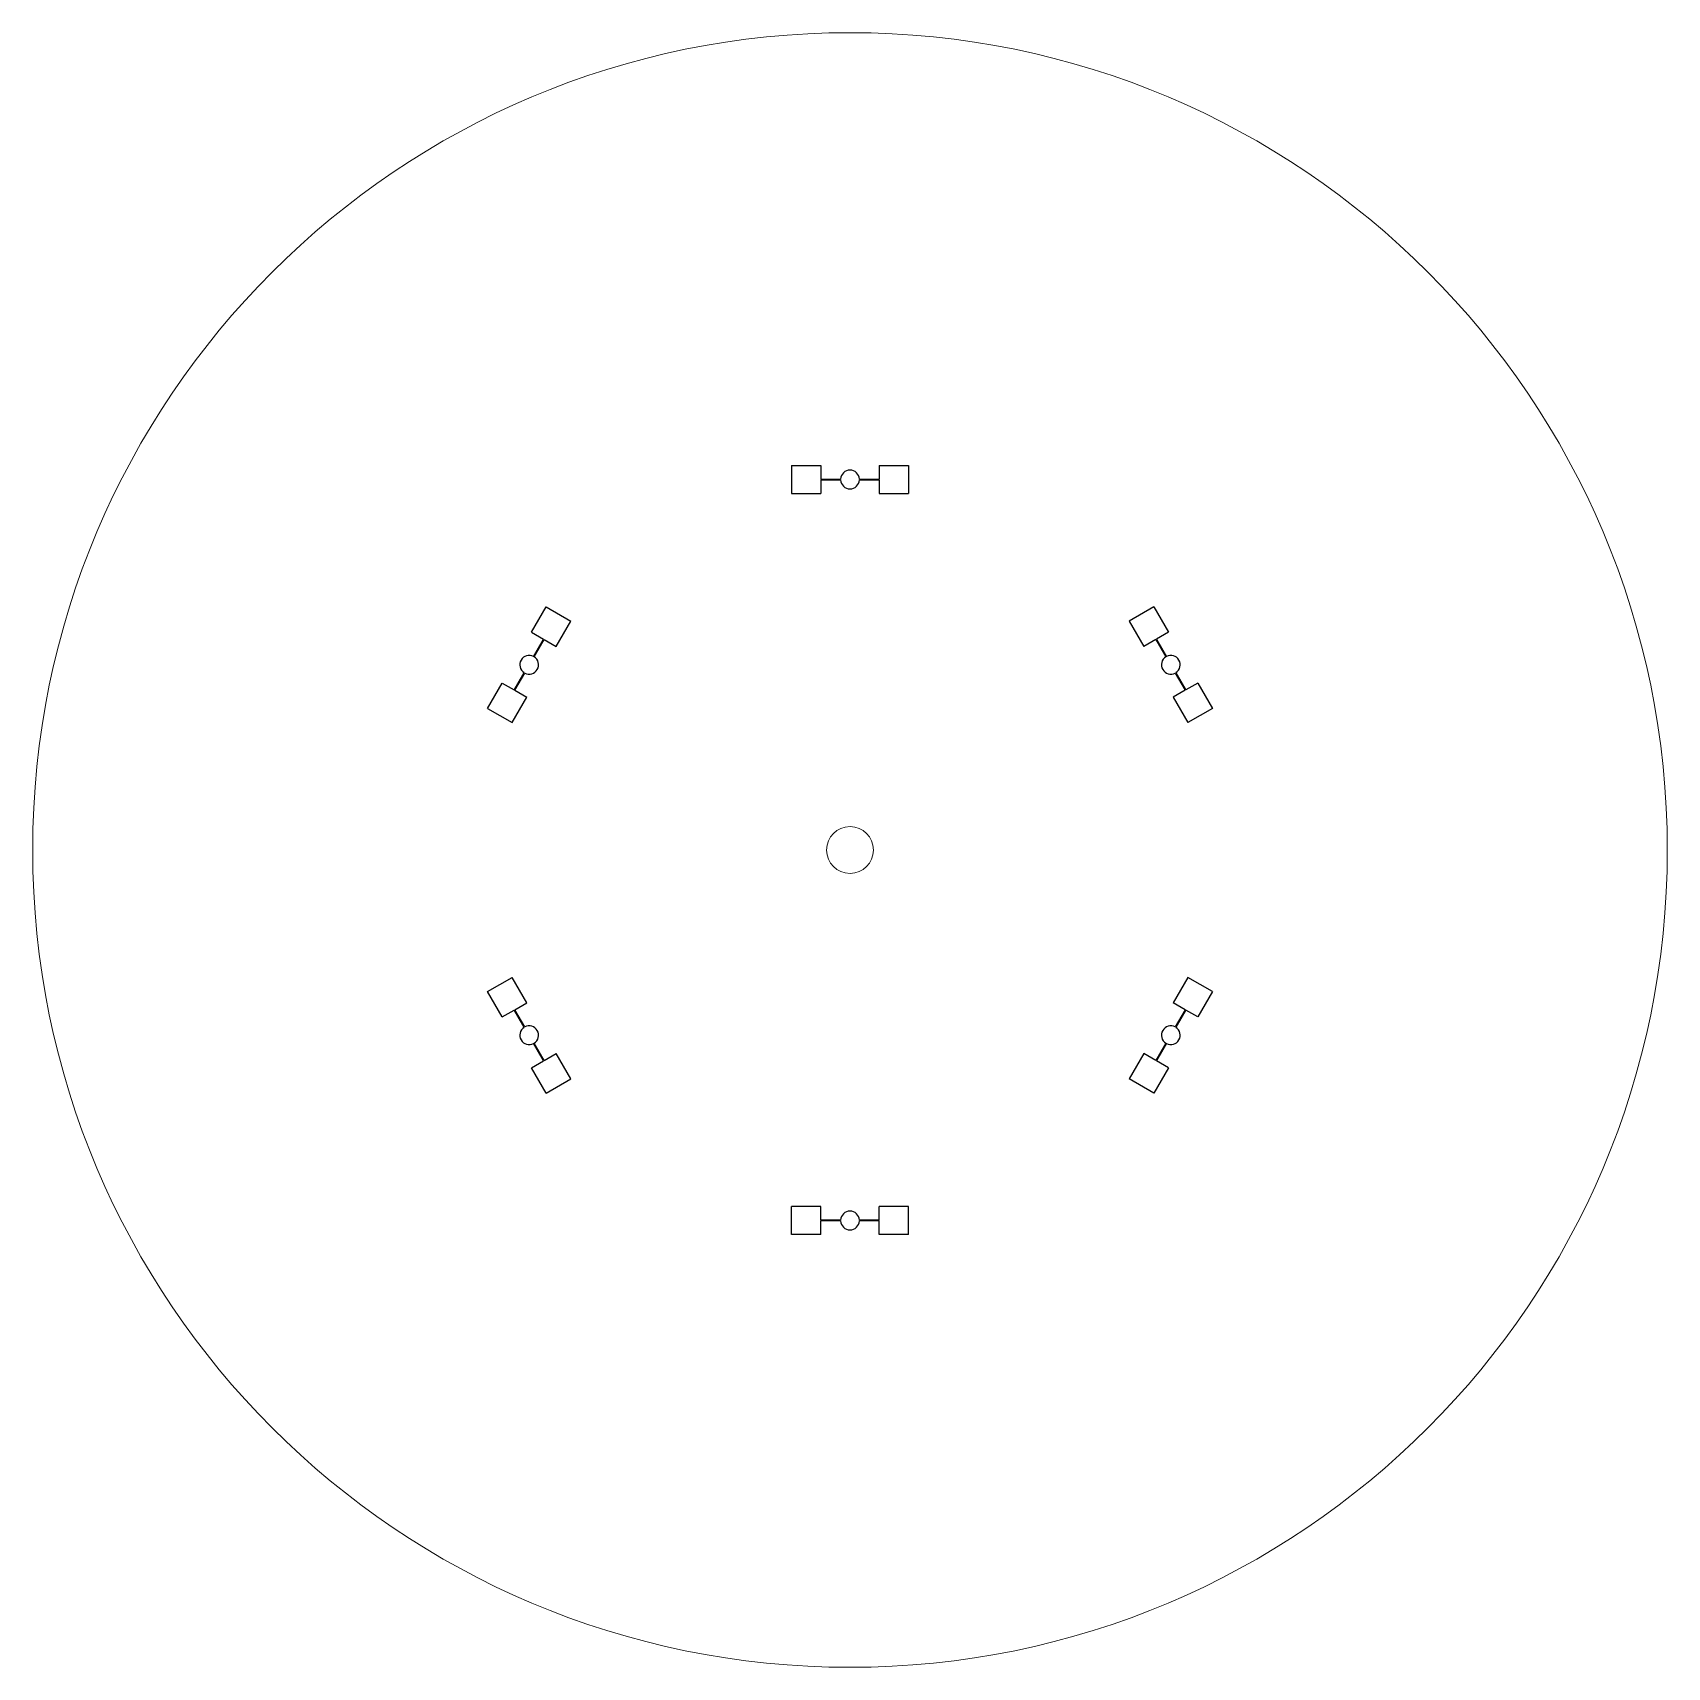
# Model space of a CAD drawing. Header units: millimetres. Extents: x -3 to 1890, y 0 to 300.
# Drawn here: x 1140.5 to 1419.5, y 10.5 to 289.5 of the extents above; entities that cross this region are included whole.
import ezdxf

# ---------------------------------------------------------------- set-up
doc = ezdxf.new("R2010")
doc.units = ezdxf.units.MM
doc.layers.get('0').update_dxf_attribs({"linetype": 'CONTINUOUS', "lineweight": 25, "true_color": 0x000000})
doc.layers.add('Top Flange', color=7, linetype='CONTINUOUS', lineweight=0, true_color=0x000000)

msp = doc.modelspace()

# ---------------------------------------------------------------- linework, layer by layer
for p, q in [((1270, 215.65), (1275, 215.65)), ((1270, 215.65), (1270, 210.82)), ((1275, 215.65), (1275, 213.3)), ((1285, 215.65), (1285, 213.3)), ((1285, 215.65), (1290, 215.65)), ((1290, 215.65), (1290, 210.82)), ((1275, 213.3), (1278.4, 213.3)), ((1275, 213.17), (1278.4, 213.17)), ((1275, 213.17), (1275, 210.82)), ((1281.6, 213.3), (1285, 213.3)), ((1281.6, 213.17), (1285, 213.17)), ((1285, 213.17), (1285, 210.82)), ((1270, 210.82), (1275, 210.82)), ((1285, 210.82), (1290, 210.82)), ((1225.64, 187.16), (1228.14, 191.49)), ((1228.14, 191.49), (1232.33, 189.07)), ((1331.86, 191.49), (1327.67, 189.07)), ((1331.86, 191.49), (1334.36, 187.16)), ((1225.64, 187.16), (1227.68, 185.98)), ((1229.83, 184.74), (1232.33, 189.07)), ((1327.67, 189.07), (1330.17, 184.74)), ((1334.36, 187.16), (1332.32, 185.98)), ((1225.98, 183.03), (1227.68, 185.98)), ((1226.09, 182.97), (1227.79, 185.92)), ((1227.79, 185.92), (1229.83, 184.74)), ((1332.21, 185.92), (1330.17, 184.74)), ((1332.21, 185.92), (1333.91, 182.97)), ((1332.32, 185.98), (1334.02, 183.03)), ((1222.68, 177.32), (1224.38, 180.27)), ((1222.79, 177.26), (1224.49, 180.2)), ((1335.51, 180.2), (1337.21, 177.26)), ((1335.62, 180.27), (1337.32, 177.32)), ((1218.14, 174.17), (1220.64, 178.5)), ((1220.64, 178.5), (1222.68, 177.32)), ((1222.33, 171.75), (1224.83, 176.08)), ((1222.79, 177.26), (1224.83, 176.08)), ((1337.21, 177.26), (1335.17, 176.08)), ((1335.17, 176.08), (1337.67, 171.75)), ((1339.36, 178.5), (1337.32, 177.32)), ((1339.36, 178.5), (1341.86, 174.17)), ((1218.14, 174.17), (1222.33, 171.75)), ((1341.86, 174.17), (1337.67, 171.75)), ((1218.14, 125.83), (1222.33, 128.25)), ((1220.64, 121.5), (1218.14, 125.83)), ((1224.83, 123.92), (1222.33, 128.25)), ((1337.67, 128.25), (1335.17, 123.92)), ((1341.86, 125.83), (1337.67, 128.25)), ((1341.86, 125.83), (1339.36, 121.5)), ((1222.79, 122.74), (1224.83, 123.92)), ((1337.21, 122.74), (1335.17, 123.92)), ((1220.64, 121.5), (1222.68, 122.68)), ((1224.38, 119.73), (1222.68, 122.68)), ((1224.49, 119.8), (1222.79, 122.74)), ((1337.21, 122.74), (1335.51, 119.8)), ((1337.32, 122.68), (1335.62, 119.73)), ((1339.36, 121.5), (1337.32, 122.68)), ((1227.68, 114.02), (1225.98, 116.97)), ((1227.79, 114.08), (1226.09, 117.03)), ((1227.79, 114.08), (1229.83, 115.26)), ((1232.33, 110.93), (1229.83, 115.26)), ((1330.17, 115.26), (1327.67, 110.93)), ((1332.21, 114.08), (1330.17, 115.26)), ((1333.91, 117.03), (1332.21, 114.08)), ((1334.02, 116.97), (1332.32, 114.02)), ((1225.64, 112.84), (1227.68, 114.02)), ((1228.14, 108.51), (1225.64, 112.84)), ((1334.36, 112.84), (1331.86, 108.51)), ((1334.36, 112.84), (1332.32, 114.02)), ((1228.14, 108.51), (1232.33, 110.93)), ((1331.86, 108.51), (1327.67, 110.93)), ((1275, 89.18), (1270, 89.18)), ((1270, 84.35), (1270, 89.18)), ((1275, 86.83), (1275, 89.18)), ((1278.4, 86.83), (1275, 86.83)), ((1278.4, 86.7), (1275, 86.7)), ((1275, 84.35), (1275, 86.7)), ((1285, 86.83), (1281.6, 86.83)), ((1285, 86.7), (1281.6, 86.7)), ((1290, 89.18), (1285, 89.18)), ((1285, 86.83), (1285, 89.18)), ((1285, 84.35), (1285, 86.7)), ((1290, 84.35), (1290, 89.18)), ((1275, 84.35), (1270, 84.35)), ((1290, 84.35), (1285, 84.35))]:
    msp.add_line(p, q)
for centre, start, end in [((1280, 213.24), 2.3283, 177.6717), ((1280, 213.24), 182.3283, 357.6717), ((1225.24, 181.62), 62.3283, 237.6717), ((1225.24, 181.62), 242.3283, 57.6717), ((1334.76, 181.62), 122.3283, 297.6717), ((1334.76, 181.62), 302.3283, 117.6717), ((1225.24, 118.38), 302.3283, 117.6717), ((1334.76, 118.38), 62.3283, 237.6717), ((1225.24, 118.38), 122.3283, 297.6717), ((1334.76, 118.38), 242.3283, 57.6717), ((1280, 86.76), 2.3283, 177.6717), ((1280, 86.76), 182.3283, 357.6717)]:
    msp.add_arc(centre, 1.6, start, end)
at = {"layer": 'Top Flange'}
for radius in [139.5, 4]:
    msp.add_circle((1280, 150), radius, dxfattribs=at)

doc.saveas('drawing.dxf')
